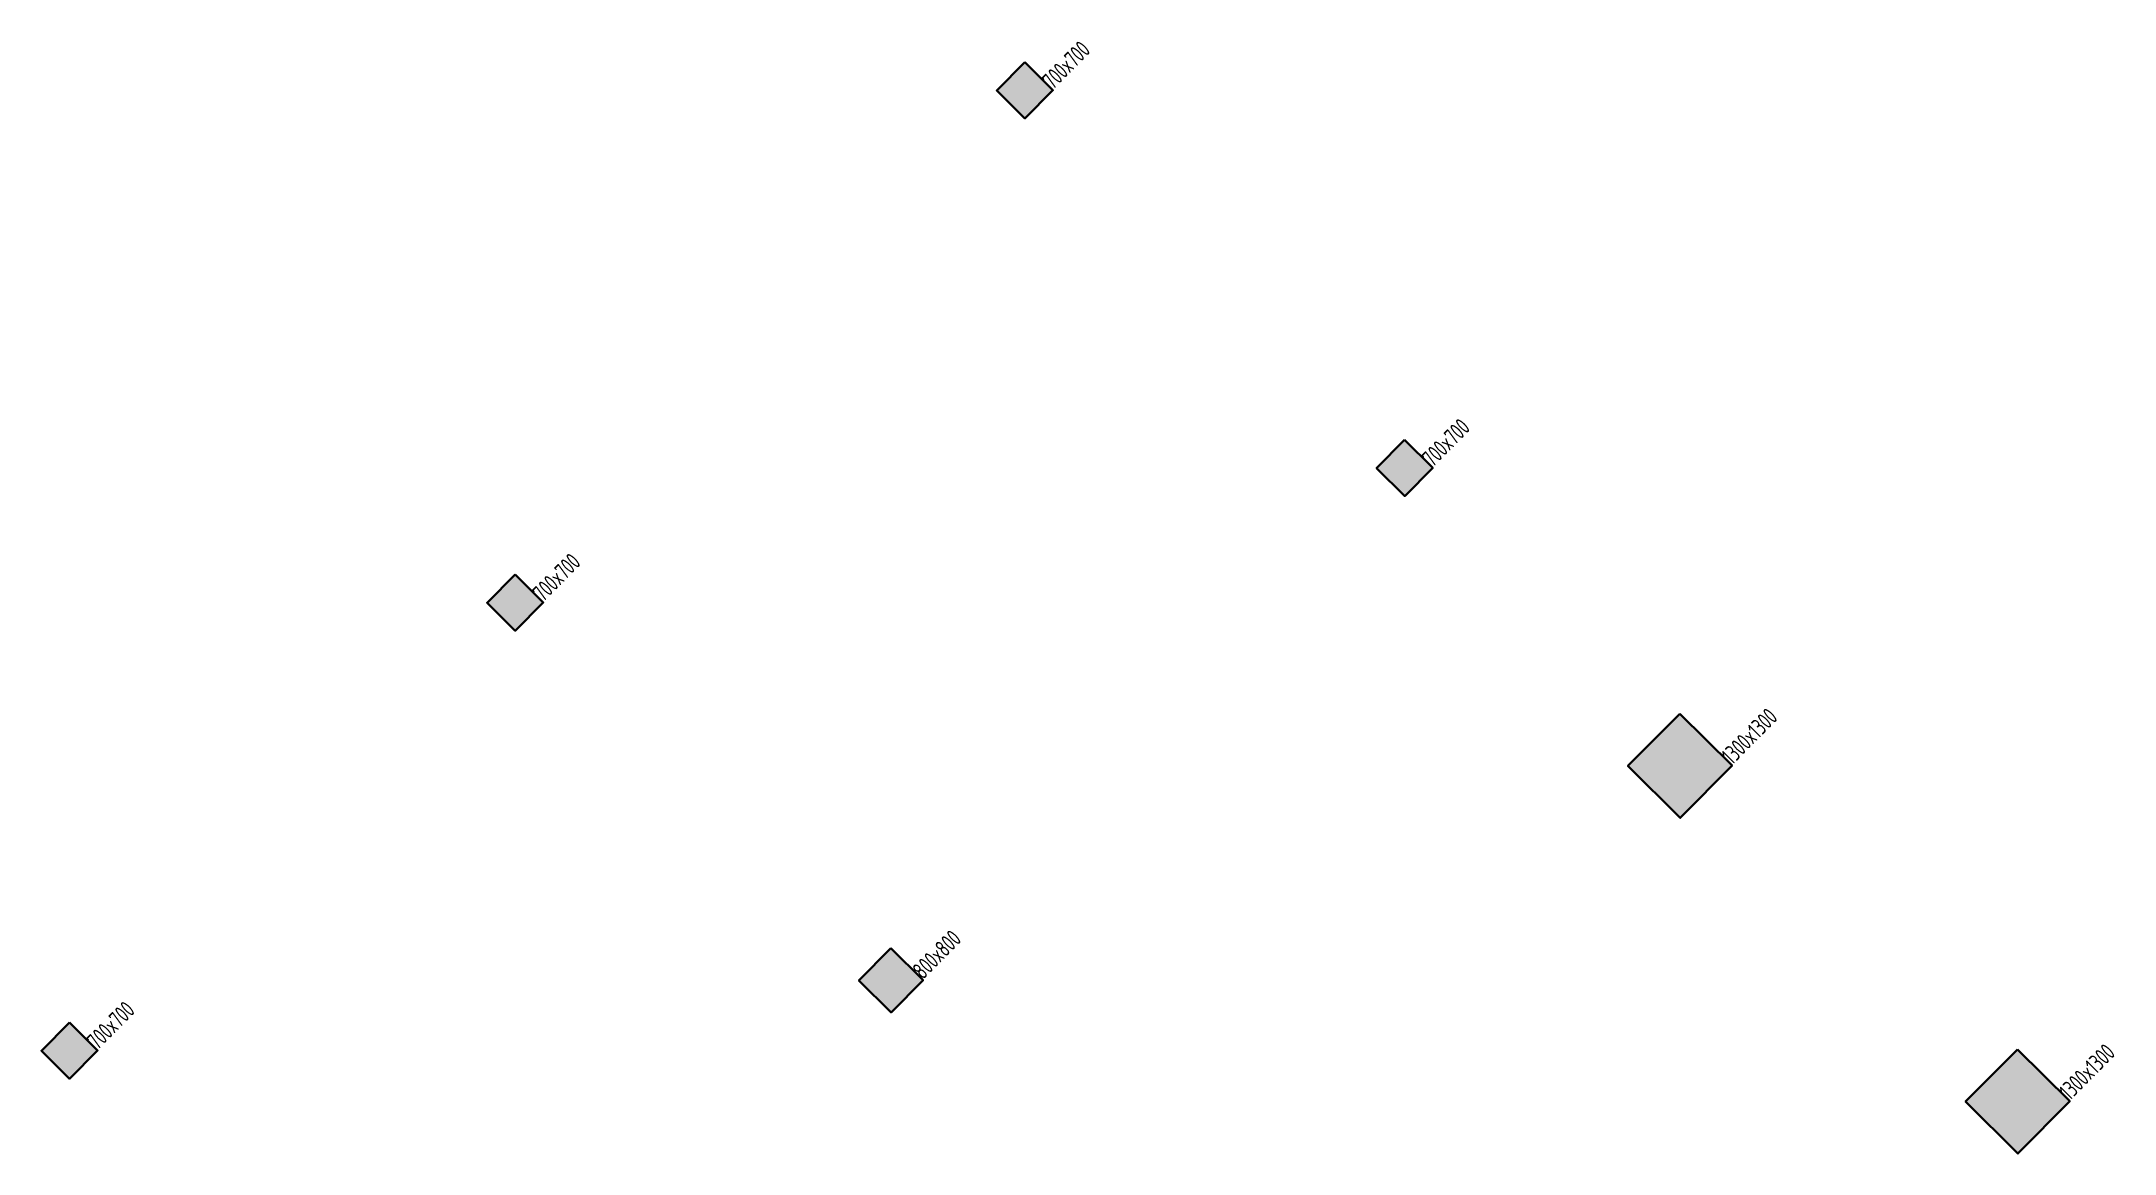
# Model space of a CAD drawing. Extents: x 517158726 to 519536726, y 3499539182 to 3501239182.
# Drawn here: x 518755425 to 518791997, y 3499972893 to 3499992517 of the extents above; entities that cross this region are included whole.
import ezdxf

# ---------------------------------------------------------------- set-up
doc = ezdxf.new("R2010")
doc.units = 0
doc.header["$LTSCALE"] = 500
doc.header["$MEASUREMENT"] = 0
doc.layers.get('0').update_dxf_attribs({"linetype": 'CONTINUOUS'})
for name, color, linetype, plot in [('__覆盖_A10-1楼地上客房部分轴网（1：100）_TEN25IWP$0$C-XREF-SLCT', 7, 'CONTINUOUS', False), ('C-XREF-SLCT', 7, 'CONTINUOUS', False), ('S_POST_OTHE', 110, 'CONTINUOUS', False)]:
    doc.layers.add(name, color=color, linetype=linetype, plot=plot)
doc.layers.add('S_COLU', color=2, linetype='CONTINUOUS')
doc.layers.add('S_COLU_HACH', color=15, linetype='CONTINUOUS')
doc.styles.add('__覆盖_A10-1楼地上客房部分轴网（1：100）_TEN25IWP$0$Acs', font='Tssdeng.shx', dxfattribs={"width": 0.7, "bigfont": 'Tssdchn.shx'})
doc.styles.add('Acs', font='STFANGSO.TTF', dxfattribs={"width": 0.7})
doc.styles.add('TH-STYLE3', font='tssdeng.shx', dxfattribs={"width": 0.7, "bigfont": 'tssdchn.shx'})

msp = doc.modelspace()

# ---------------------------------------------------------------- texts
at = {"layer": 'S_POST_OTHE', "style": 'TH-STYLE3', "width": 0.7}
for s, p in [('700x700', (518773269, 3499991655)), ('700x700', (518779969, 3499984992)), ('700x700', (518764278, 3499982615)), ('1300x1300', (518785251, 3499979738)), ('800x800', (518770978, 3499975951)), ('700x700', (518756415, 3499974709)), ('1300x1300', (518791207, 3499973815))]:
    msp.add_text(s, height=300, rotation=45.1571, dxfattribs=at).set_placement(p)

# ---------------------------------------------------------------- blocks, each defined once
blk = doc.blocks.new('AcsAcadShareArea')
for points in [[(0, 0), (118900, 0), (118900, 85000), (0, 85000)], [(6892.9, 0), (28409.4, 0), (28409.4, 2708.4), (6892.9, 2708.4)], [(0, 0), (6892.9, 0), (6892.9, 2699.2), (0, 2699.2)], [(0, 733), (0, 733), (0, 0), (0, 0)]]:
    blk.add_lwpolyline(points, close=True)
at = {"insert": (596.8, 1991.4), "char_height": 1000, "width": 6073.9, "attachment_point": 1, "style": 'Acs'}
blk.add_mtext('唯一编号：', dxfattribs=at)
at = {"style": 'Acs', "width": 0.8}
blk.add_attdef('唯一编号', (7537.4, 860.8), '', height=1000, dxfattribs=at)
blk = doc.blocks.new('__覆盖_A10-1楼地上客房部分轴网（1：100）_TEN25IWP$0$AcsAcadShareArea')
for points in [[(0, 0), (118900, 0), (118900, 85000), (0, 85000)], [(6892.9, 0), (28409.4, 0), (28409.4, 2708.4), (6892.9, 2708.4)], [(0, 0), (6892.9, 0), (6892.9, 2699.2), (0, 2699.2)], [(0, 733), (0, 733), (0, 0), (0, 0)]]:
    blk.add_lwpolyline(points, close=True)
at = {"insert": (596.8, 1991.4), "char_height": 1000, "width": 6073.9, "attachment_point": 1, "style": '__覆盖_A10-1楼地上客房部分轴网（1：100）_TEN25IWP$0$Acs'}
blk.add_mtext('唯一编号：', dxfattribs=at)
at = {"style": '__覆盖_A10-1楼地上客房部分轴网（1：100）_TEN25IWP$0$Acs', "width": 0.8}
blk.add_attdef('唯一编号', (7537.4, 860.8), '', height=1000, dxfattribs=at)

# ---------------------------------------------------------------- linework, layer by layer
at = {"layer": 'S_COLU', "linetype": 'ByBlock', "lineweight": 35}
for points in [[(518772772, 3499992149), (518772279, 3499991653), (518772775, 3499991159), (518773269, 3499991655)], [(518779473, 3499985485), (518778979, 3499984989), (518779476, 3499984495), (518779969, 3499984992)], [(518763781, 3499983109), (518763288, 3499982612), (518763784, 3499982119), (518764278, 3499982615)], [(518784330, 3499980655), (518783413, 3499979733), (518784335, 3499978816), (518785251, 3499979738)], [(518770411, 3499976515), (518769847, 3499975948), (518770414, 3499975384), (518770978, 3499975951)], [(518755919, 3499975203), (518755425, 3499974707), (518755922, 3499974213), (518756415, 3499974709)], [(518790286, 3499974732), (518789369, 3499973810), (518790291, 3499972893), (518791207, 3499973815)]]:
    msp.add_lwpolyline(points, close=True, dxfattribs=at)
at = {"layer": 'S_COLU_HACH', "ltscale": 3}
for points in [[(518772279, 3499991653), (518772775, 3499991159), (518772772, 3499992149), (518773269, 3499991655)], [(518778979, 3499984989), (518779476, 3499984495), (518779473, 3499985485), (518779969, 3499984992)], [(518763288, 3499982612), (518763784, 3499982119), (518763781, 3499983109), (518764278, 3499982615)], [(518783413, 3499979733), (518784335, 3499978816), (518784330, 3499980655), (518785251, 3499979738)], [(518769847, 3499975948), (518770414, 3499975384), (518770411, 3499976515), (518770978, 3499975951)], [(518755425, 3499974707), (518755922, 3499974213), (518755919, 3499975203), (518756415, 3499974709)], [(518789369, 3499973810), (518790291, 3499972893), (518790286, 3499974732), (518791207, 3499973815)]]:
    msp.add_solid(points, dxfattribs=at)

# ---------------------------------------------------------------- block references
at = {"layer": '__覆盖_A10-1楼地上客房部分轴网（1：100）_TEN25IWP$0$C-XREF-SLCT', "xscale": 20, "yscale": 20, "zscale": 20}
msp.add_blockref('__覆盖_A10-1楼地上客房部分轴网（1：100）_TEN25IWP$0$AcsAcadShareArea', (517158726, 3499539182), dxfattribs=at).add_auto_attribs({'唯一编号': '1#楼地上客房部分轴网（1：100）'})
at = {"layer": 'C-XREF-SLCT', "xscale": 20, "yscale": 20, "zscale": 20}
msp.add_blockref('AcsAcadShareArea', (517158726, 3499539182), dxfattribs=at).add_auto_attribs({'唯一编号': 'colu'})

msp.set_redraw_order([(e.dxf.handle, doc.entitydb.next_handle()) for e in msp.query("TEXT MTEXT ATTDEF DIMENSION ARC_DIMENSION")])  # texts and dimensions are drawn at this point

doc.saveas('drawing.dxf')
